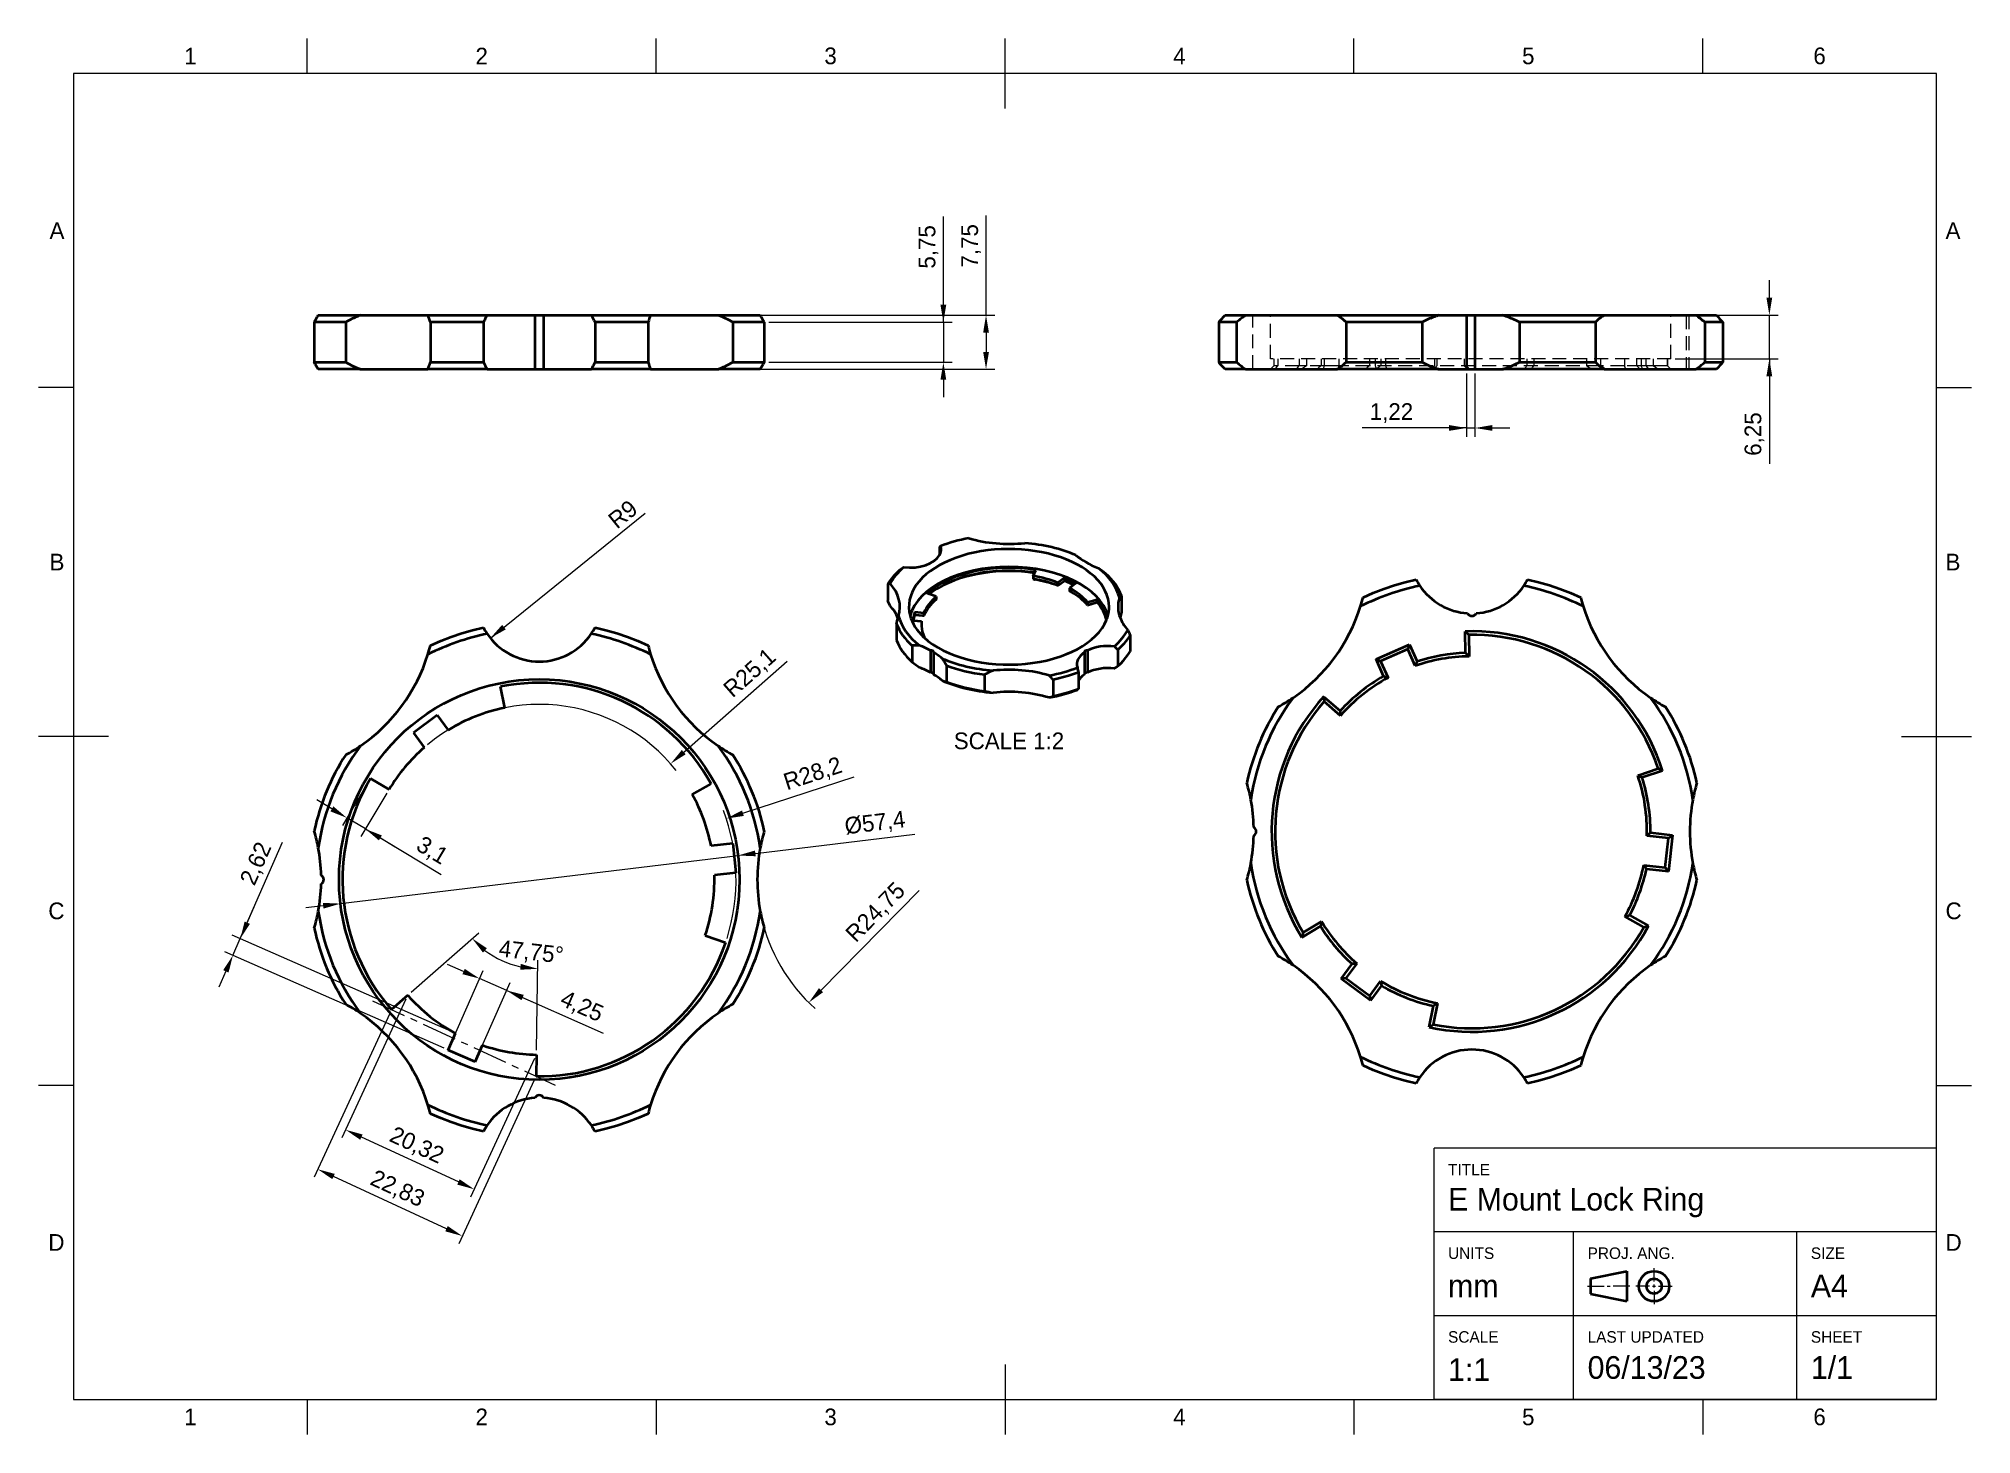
# Model space of a CAD drawing. Header units: millimetres. Extents: x 15 to 292, y 5 to 205.
import ezdxf

# ---------------------------------------------------------------- set-up
doc = ezdxf.new("R2010")
doc.units = ezdxf.units.MM
doc.linetypes.add('CenterLine', pattern=[8, 5, -1, 1, -1])
doc.linetypes.add('DraftedLine', pattern=[3, 2, -1])
for name, color, linetype in [('Annotations', 7, 'Continuous'), ('Border', 7, 'Continuous'), ('Geometries', 7, 'Continuous')]:
    doc.layers.add(name, color=color, linetype=linetype)
doc.styles.add('Shapr0', font='txt', dxfattribs={"height": 2.3925})
doc.styles.add('Shapr1', font='txt', dxfattribs={"height": 2.3925})
doc.styles.add('Shapr2', font='txt', dxfattribs={"height": 2.3925})
doc.styles.add('Shapr3', font='txt', dxfattribs={"height": 2.3925})
doc.styles.add('Shapr4', font='txt', dxfattribs={"height": 2.3925})
doc.styles.add('Shapr5', font='txt', dxfattribs={"height": 4.785})
doc.dimstyles.new('ISO-25', dxfattribs={"dimtxt": 2.5, "dimasz": 2.5, "dimexe": 1.25, "dimexo": 0.625, "dimtad": 1, "dimtxsty": 'Standard', "dimcen": 2.5, "dimadec": 0, "dimazin": 0, "dimtfac": 1, "dimtmove": 0, "dimatfit": 3, "dimfxl": 1, "dimarcsym": 0})

msp = doc.modelspace()

# ---------------------------------------------------------------- texts
at = {"layer": 'Annotations', "linetype": 'Continuous', "lineweight": 40, "insert": (154.071, 105.572), "char_height": 2.3925, "width": 1000, "attachment_point": 2, "style": 'Shapr5'}
msp.add_mtext('SCALE 1:2', dxfattribs=at)
at = {"layer": 'Border', "linetype": 'Continuous', "lineweight": 15, "char_height": 2.393, "width": 2.3925, "style": 'Shapr0'}
for s, insert, attachment_point in [('1', (36.75, 201.304), 8), ('2', (78.5, 201.304), 8), ('3', (128.5, 201.304), 8), ('4', (178.5, 201.304), 8), ('5', (228.5, 201.304), 8), ('6', (270.25, 201.304), 8), ('A', (18.696, 177.5), 6), ('A', (288.304, 177.5), 4), ('B', (18.696, 130), 6), ('B', (288.304, 130), 4), ('C', (18.696, 80), 6), ('C', (288.304, 80), 4), ('D', (18.696, 32.5), 6), ('D', (288.304, 32.5), 4), ('1', (36.75, 8.696), 2), ('2', (78.5, 8.696), 2), ('3', (128.5, 8.696), 2), ('4', (178.5, 8.696), 2), ('5', (228.5, 8.696), 2), ('6', (270.25, 8.696), 2)]:
    msp.add_mtext(s, dxfattribs=dict(at, insert=insert, attachment_point=attachment_point))
at = {"layer": 'Border', "linetype": 'Continuous', "lineweight": 15, "attachment_point": 1, "style": 'Shapr1'}
for s, insert, char_height in [('TITLE', (217, 43.75), 1.65), ('E Mount Lock Ring', (217, 40.32), 3.25), ('UNITS', (217, 31.783), 1.65), ('PROJ. ANG.', (237, 31.783), 1.65), ('SIZE', (269, 31.783), 1.65), ('A4', (269, 27.9), 3.25), ('mm', (217, 27.9), 3.25), ('SCALE', (217, 19.783), 1.65), ('LAST UPDATED', (237, 19.783), 1.65), ('SHEET', (269, 19.783), 1.65), ('1:1', (217, 15.9), 3.25), ('06/13/23', (237, 16.204), 3.25), ('1/1', (269, 16.204), 3.25)]:
    msp.add_mtext(s, dxfattribs=dict(at, insert=insert, char_height=char_height))

# ---------------------------------------------------------------- blocks, each defined once
blk = doc.blocks.new('*D2')
at = {"layer": 'Annotations', "color": 0, "linetype": 'Continuous', "lineweight": 15}
for p, q in [((150.78, 165.38), (150.78, 179.66)), ((87.99, 165.38), (152.03, 165.38)), ((150.78, 162.88), (150.78, 160.12)), ((87.99, 157.62), (152.03, 157.62))]:
    blk.add_line(p, q, dxfattribs=at)
at = {"layer": 'Annotations', "color": 0}
for points in [[(151.2, 162.88), (150.37, 162.88), (150.78, 165.38)], [(150.37, 160.12), (151.2, 160.12), (150.78, 157.62)]]:
    blk.add_solid(points, dxfattribs=at)
at = {"layer": 'Defpoints', "color": 0}
for p in [(87.37, 165.38), (87.37, 157.62), (150.78, 157.62)]:
    blk.add_point(p, dxfattribs=at)
at = {"layer": 'Annotations', "color": 0, "lineweight": 15, "insert": (148.66, 175.31), "char_height": 2.393, "attachment_point": 5, "rotation": 90, "style": 'Shapr2'}
blk.add_mtext('\\A1;7,75', dxfattribs=at)
blk = doc.blocks.new('*D3')
at = {"layer": 'Annotations', "color": 0, "linetype": 'Continuous', "lineweight": 15}
for p, q in [((144.67, 164.38), (144.67, 179.51)), ((144.67, 166.88), (144.67, 169.38)), ((119.63, 164.38), (145.92, 164.38)), ((144.67, 164.38), (144.67, 158.62)), ((119.63, 158.62), (145.92, 158.62)), ((144.67, 156.12), (144.67, 153.62))]:
    blk.add_line(p, q, dxfattribs=at)
at = {"layer": 'Annotations', "color": 0}
for points in [[(144.25, 166.88), (145.08, 166.88), (144.67, 164.38)], [(145.08, 156.12), (144.25, 156.12), (144.67, 158.62)]]:
    blk.add_solid(points, dxfattribs=at)
at = {"layer": 'Defpoints', "color": 0}
for p in [(119, 164.38), (119, 158.62), (144.67, 158.62)]:
    blk.add_point(p, dxfattribs=at)
at = {"layer": 'Annotations', "color": 0, "lineweight": 15, "insert": (142.54, 175.16), "char_height": 2.393, "attachment_point": 5, "rotation": 90, "style": 'Shapr2'}
blk.add_mtext('\\A1;5,75', dxfattribs=at)
blk = doc.blocks.new('*D4')
at = {"layer": 'Annotations', "color": 0, "linetype": 'Continuous', "lineweight": 15}
for p, q in [((219.64, 157), (219.64, 147.96)), ((220.86, 157), (220.86, 147.96)), ((219.64, 149.21), (204.71, 149.21)), ((217.14, 149.21), (214.64, 149.21)), ((219.64, 149.21), (220.86, 149.21)), ((223.36, 149.21), (225.86, 149.21))]:
    blk.add_line(p, q, dxfattribs=at)
at = {"layer": 'Annotations', "color": 0}
for points in [[(217.14, 148.8), (217.14, 149.63), (219.64, 149.21)], [(223.36, 149.63), (223.36, 148.8), (220.86, 149.21)]]:
    blk.add_solid(points, dxfattribs=at)
at = {"layer": 'Defpoints', "color": 0}
for p in [(219.64, 157.62), (220.86, 157.62), (220.86, 149.21)]:
    blk.add_point(p, dxfattribs=at)
at = {"layer": 'Annotations', "color": 0, "lineweight": 15, "insert": (208.89, 151.34), "char_height": 2.393, "attachment_point": 5, "style": 'Shapr3'}
blk.add_mtext('\\A1;1,22', dxfattribs=at)
blk = doc.blocks.new('*D5')
at = {"layer": 'Annotations', "color": 0, "linetype": 'Continuous', "lineweight": 15}
blk.add_line((79.74, 119.1), (101.93, 136.98), dxfattribs=at)
at = {"layer": 'Annotations', "color": 0}
blk.add_solid([(81.43, 121), (81.95, 120.35), (79.74, 119.1)], dxfattribs=at)
at = {"layer": 'Defpoints', "color": 0}
for p in [(86.75, 124.75), (79.74, 119.1)]:
    blk.add_point(p, dxfattribs=at)
at = {"layer": 'Annotations', "color": 0, "lineweight": 15, "insert": (98.73, 136.84), "char_height": 2.393, "attachment_point": 5, "rotation": 38.8564, "style": 'Shapr4'}
blk.add_mtext('\\A1;R9', dxfattribs=at)
blk = doc.blocks.new('*D6')
at = {"layer": 'Annotations', "color": 0, "linetype": 'Continuous', "lineweight": 15}
blk.add_line((107.46, 102.75), (122.28, 115.81), dxfattribs=at)
at = {"layer": 'Annotations', "color": 0, "lineweight": 15}
blk.add_arc((86.75, 84.5), 25.1, 38.5361, 129.6816, dxfattribs=at)
at = {"layer": 'Annotations', "color": 0}
blk.add_solid([(107.18, 103.06), (107.73, 102.44), (105.58, 101.1)], dxfattribs=at)
at = {"layer": 'Defpoints', "color": 0}
for p in [(105.58, 101.1), (86.75, 84.5)]:
    blk.add_point(p, dxfattribs=at)
at = {"layer": 'Annotations', "color": 0, "lineweight": 15, "insert": (117.02, 114), "char_height": 2.393, "attachment_point": 5, "rotation": 41.3898, "style": 'Shapr4'}
blk.add_mtext('\\A1;R25,1', dxfattribs=at)
blk = doc.blocks.new('*D7')
at = {"layer": 'Annotations', "color": 0, "linetype": 'Continuous', "lineweight": 15}
blk.add_line((127.14, 68.65), (141.21, 82.94), dxfattribs=at)
at = {"layer": 'Annotations', "color": 0, "lineweight": 15}
blk.add_arc((142.75, 84.5), 24.75, 192.0629, 228.3246, dxfattribs=at)
at = {"layer": 'Annotations', "color": 0}
blk.add_solid([(126.84, 68.94), (127.43, 68.36), (125.38, 66.87)], dxfattribs=at)
at = {"layer": 'Defpoints', "color": 0}
for p in [(142.75, 84.5), (125.38, 66.87)]:
    blk.add_point(p, dxfattribs=at)
at = {"layer": 'Annotations', "color": 0, "lineweight": 15, "insert": (135.05, 79.71), "char_height": 2.393, "attachment_point": 5, "rotation": 45.4306, "style": 'Shapr4'}
blk.add_mtext('\\A1;R24,75', dxfattribs=at)
blk = doc.blocks.new('*D8')
at = {"layer": 'Annotations', "color": 0, "linetype": 'Continuous', "lineweight": 15}
blk.add_line((115.94, 94.01), (131.87, 99.21), dxfattribs=at)
at = {"layer": 'Annotations', "color": 0, "lineweight": 15}
blk.add_arc((86.75, 84.5), 28.2, 342.5959, 20.59, dxfattribs=at)
at = {"layer": 'Annotations', "color": 0}
blk.add_solid([(115.81, 94.41), (116.07, 93.62), (113.56, 93.24)], dxfattribs=at)
at = {"layer": 'Defpoints', "color": 0}
for p in [(113.56, 93.24), (86.75, 84.5)]:
    blk.add_point(p, dxfattribs=at)
at = {"layer": 'Annotations', "color": 0, "lineweight": 15, "insert": (126, 99.53), "char_height": 2.393, "attachment_point": 5, "rotation": 18.05, "style": 'Shapr4'}
blk.add_mtext('\\A1;R28,2', dxfattribs=at)
blk = doc.blocks.new('*D9')
at = {"layer": 'Annotations', "color": 0, "linetype": 'Continuous', "lineweight": 15}
for p, q in [((117.72, 88.25), (140.58, 91.02)), ((58.26, 81.05), (115.24, 87.95)), ((55.78, 80.75), (53.29, 80.45))]:
    blk.add_line(p, q, dxfattribs=at)
at = {"layer": 'Annotations', "color": 0}
for points in [[(117.67, 88.66), (117.77, 87.84), (115.24, 87.95)], [(55.83, 80.34), (55.73, 81.16), (58.26, 81.05)]]:
    blk.add_solid(points, dxfattribs=at)
at = {"layer": 'Defpoints', "color": 0}
for p in [(115.24, 87.95), (58.26, 81.05)]:
    blk.add_point(p, dxfattribs=at)
at = {"layer": 'Annotations', "color": 0, "lineweight": 15, "insert": (134.88, 92.47), "char_height": 2.3925, "attachment_point": 5, "rotation": 6.9043, "style": 'Shapr4'}
blk.add_mtext('\\A1;%%c57,4', dxfattribs=at)
blk = doc.blocks.new('*D10')
at = {"layer": 'Annotations', "color": 0, "linetype": 'Continuous', "lineweight": 15}
for p, q in [((75.9, 71.32), (73.61, 72.33)), ((73.93, 60.64), (78.69, 71.46)), ((77.82, 58.93), (82.58, 69.75)), ((82.08, 68.6), (78.19, 70.31)), ((82.08, 68.6), (95.93, 62.51)), ((84.36, 67.59), (86.65, 66.59))]:
    blk.add_line(p, q, dxfattribs=at)
at = {"layer": 'Annotations', "color": 0}
for points in [[(75.73, 70.94), (76.07, 71.7), (78.19, 70.31)], [(84.53, 67.98), (84.2, 67.21), (82.08, 68.6)]]:
    blk.add_solid(points, dxfattribs=at)
at = {"layer": 'Defpoints', "color": 0}
for p in [(78.19, 70.31), (73.68, 60.07), (77.57, 58.36)]:
    blk.add_point(p, dxfattribs=at)
at = {"layer": 'Annotations', "color": 0, "lineweight": 15, "insert": (92.81, 66.2), "char_height": 2.393, "attachment_point": 5, "rotation": 336.2518, "style": 'Shapr4'}
blk.add_mtext('\\A1;4,25', dxfattribs=at)
blk = doc.blocks.new('*D11')
at = {"layer": 'Annotations', "color": 0, "linetype": 'Continuous', "lineweight": 15}
for p, q in [((263.05, 167.88), (263.05, 170.38)), ((249.57, 165.38), (264.3, 165.38)), ((263.05, 159.12), (263.05, 165.38)), ((249.57, 159.12), (264.3, 159.12)), ((263.05, 159.12), (263.05, 144.05)), ((263.05, 156.62), (263.05, 154.12))]:
    blk.add_line(p, q, dxfattribs=at)
at = {"layer": 'Annotations', "color": 0}
for points in [[(262.63, 167.88), (263.46, 167.88), (263.05, 165.38)], [(263.46, 156.62), (262.63, 156.62), (263.05, 159.12)]]:
    blk.add_solid(points, dxfattribs=at)
at = {"layer": 'Defpoints', "color": 0}
for p in [(248.95, 165.38), (263.05, 165.38), (248.95, 159.12)]:
    blk.add_point(p, dxfattribs=at)
at = {"layer": 'Annotations', "color": 0, "lineweight": 15, "insert": (260.92, 148.34), "char_height": 2.393, "attachment_point": 5, "rotation": 90, "style": 'Shapr3'}
blk.add_mtext('\\A1;6,25', dxfattribs=at)
blk = doc.blocks.new('*D12')
at = {"layer": 'Annotations', "color": 0, "linetype": 'Continuous', "lineweight": 15}
for p, q in [((62.24, 98.46), (58.53, 92.27)), ((57.03, 94.63), (54.89, 95.91)), ((64.9, 96.86), (61.19, 90.68)), ((61.83, 91.75), (59.17, 93.34)), ((61.83, 91.75), (72.7, 85.24)), ((63.98, 90.47), (66.12, 89.18))]:
    blk.add_line(p, q, dxfattribs=at)
at = {"layer": 'Annotations', "color": 0}
for points in [[(56.82, 94.27), (57.24, 94.99), (59.17, 93.34)], [(64.19, 90.82), (63.76, 90.11), (61.83, 91.75)]]:
    blk.add_solid(points, dxfattribs=at)
at = {"layer": 'Defpoints', "color": 0}
for p in [(62.56, 98.99), (65.22, 97.4), (59.17, 93.34)]:
    blk.add_point(p, dxfattribs=at)
at = {"layer": 'Annotations', "color": 0, "lineweight": 15, "insert": (71.33, 88.54), "char_height": 2.393, "attachment_point": 5, "rotation": 329.076, "style": 'Shapr4'}
blk.add_mtext('\\A1;3,1', dxfattribs=at)
blk = doc.blocks.new('*D13')
at = {"layer": 'Annotations', "color": 0, "linetype": 'Continuous', "lineweight": 15}
for p, q in [((43.9, 76.03), (49.97, 89.85)), ((44.9, 78.32), (45.91, 80.61)), ((74.16, 62.72), (42.75, 76.53)), ((42.84, 73.64), (43.9, 76.03)), ((73.11, 60.32), (41.7, 74.14)), ((41.84, 71.35), (40.83, 69.06))]:
    blk.add_line(p, q, dxfattribs=at)
at = {"layer": 'Annotations', "color": 0}
for points in [[(44.52, 78.49), (45.28, 78.15), (43.9, 76.03)], [(42.22, 71.18), (41.45, 71.52), (42.84, 73.64)]]:
    blk.add_solid(points, dxfattribs=at)
at = {"layer": 'Defpoints', "color": 0}
for p in [(43.9, 76.03), (74.73, 62.46), (73.68, 60.07)]:
    blk.add_point(p, dxfattribs=at)
at = {"layer": 'Annotations', "color": 0, "lineweight": 15, "insert": (46.28, 86.73), "char_height": 2.393, "attachment_point": 5, "rotation": 66.2518, "style": 'Shapr4'}
blk.add_mtext('\\A1;2,62', dxfattribs=at)
blk = doc.blocks.new('*D14')
at = {"layer": 'Annotations', "color": 0, "linetype": 'Continuous', "lineweight": 15}
for p, q in [((68.37, 68.34), (78.08, 76.88)), ((86.36, 60.03), (86.56, 72.96))]:
    blk.add_line(p, q, dxfattribs=at)
blk.add_arc((86.75, 84.5), 12.79, 232.5395, 257.8625, dxfattribs=at)
at = {"layer": 'Annotations', "color": 0}
for points in [[(79.25, 74.65), (78.68, 74.04), (77.14, 76.05)], [(84.01, 71.58), (84.11, 72.41), (86.54, 71.71)]]:
    blk.add_solid(points, dxfattribs=at)
at = {"layer": 'Defpoints', "color": 0}
for p in [(79.83, 73.74), (67.9, 67.93), (65.57, 65.88), (86.35, 59.4), (86.3, 56.3)]:
    blk.add_point(p, dxfattribs=at)
at = {"layer": 'Annotations', "color": 0, "lineweight": 15, "insert": (85.58, 73.95), "char_height": 2.3925, "attachment_point": 5, "rotation": 353.6699, "style": 'Shapr4'}
blk.add_mtext('\\A1;47,75%%d', dxfattribs=at)
blk = doc.blocks.new('*D15')
at = {"layer": 'Annotations', "color": 0, "linetype": 'Continuous', "lineweight": 15}
for p, q in [((65.31, 65.31), (54.47, 41.86)), ((86.03, 55.74), (75.2, 32.28)), ((73.45, 34.47), (57.27, 41.95))]:
    blk.add_line(p, q, dxfattribs=at)
at = {"layer": 'Annotations', "color": 0}
for points in [[(57.44, 42.32), (57.09, 41.57), (55, 42.99)], [(73.28, 34.09), (73.63, 34.85), (75.72, 33.42)]]:
    blk.add_solid(points, dxfattribs=at)
at = {"layer": 'Defpoints', "color": 0}
for p in [(65.57, 65.88), (86.3, 56.3), (55, 42.99)]:
    blk.add_point(p, dxfattribs=at)
at = {"layer": 'Annotations', "color": 0, "lineweight": 15, "insert": (66.38, 40.08), "char_height": 2.393, "attachment_point": 5, "rotation": 335.201, "style": 'Shapr4'}
blk.add_mtext('\\A1;22,83', dxfattribs=at)
blk = doc.blocks.new('*D16')
at = {"layer": 'Annotations', "color": 0, "linetype": 'Continuous', "lineweight": 15}
for p, q in [((67.64, 67.36), (58.47, 47.51)), ((86.08, 58.84), (76.91, 38.98)), ((75.17, 41.17), (61.26, 47.59))]:
    blk.add_line(p, q, dxfattribs=at)
at = {"layer": 'Annotations', "color": 0}
for points in [[(61.43, 47.97), (61.09, 47.21), (58.99, 48.64)], [(74.99, 40.79), (75.34, 41.55), (77.43, 40.12)]]:
    blk.add_solid(points, dxfattribs=at)
at = {"layer": 'Defpoints', "color": 0}
for p in [(67.9, 67.93), (86.35, 59.4), (58.99, 48.64)]:
    blk.add_point(p, dxfattribs=at)
at = {"layer": 'Annotations', "color": 0, "lineweight": 15, "insert": (69.14, 46.29), "char_height": 2.393, "attachment_point": 5, "rotation": 335.201, "style": 'Shapr4'}
blk.add_mtext('\\A1;20,32', dxfattribs=at)
blk = doc.blocks.new('*U17')
at = {"layer": 'Border', "linetype": 'Continuous', "lineweight": 15}
for p, q in [((287, 46), (215, 46)), ((215, 10), (215, 46)), ((287, 10), (287, 46)), ((287, 34), (215, 34)), ((235, 10), (235, 34)), ((267, 10), (267, 34)), ((246.53, 26.88), (246.53, 28.83)), ((237, 26.23), (239.38, 26.23)), ((239.82, 26.23), (240.25, 26.23)), ((243.07, 26.23), (240.68, 26.23)), ((245.88, 26.23), (243.93, 26.23)), ((246.32, 26.23), (246.75, 26.23)), ((246.53, 26.02), (246.53, 26.45)), ((246.53, 25.58), (246.53, 23.63)), ((247.18, 26.23), (249.13, 26.23)), ((287, 22), (215, 22)), ((287, 10), (215, 10))]:
    blk.add_line(p, q, dxfattribs=at)
at = {"layer": 'Border', "linetype": 'Continuous', "lineweight": 40}
for p, q in [((237.43, 27.32), (242.63, 28.4)), ((242.63, 28.4), (242.63, 24.07)), ((237.43, 27.32), (237.43, 25.15)), ((237.43, 25.15), (242.63, 24.07))]:
    blk.add_line(p, q, dxfattribs=at)
for radius in [2.17, 1.08]:
    blk.add_circle((246.53, 26.23), radius, dxfattribs=at)

# ---------------------------------------------------------------- dimensions: what is measured, and where the dimension line sits
at = {"layer": 'Annotations', "linetype": 'Continuous', "lineweight": 15}
for base, p1, p2, angle, override, picture, middle, dimtype in [((150.785, 157.625), (87.368, 165.375), (87.368, 157.625), 90, {"dimscale": 1, "dimgap": 0.7, "dimdec": 2, "dimlfac": 1, "dimrnd": 0.01, "dimzin": 8, "dimdsep": 44, "dimtxsty": 'Shapr2', "dimse1": 0, "dimse2": 0, "dimadec": 2, "dimtol": 0, "dimlim": 0, "dimtp": 0, "dimtm": 0, "dimtfac": 0.6, "dimtdec": 8, "dimfrac": 2, "dimtolj": 1, "dimlwd": 15, "dimlwe": 15}, '*D2', (150.785, 175.313), 160), ((144.668, 158.625), (119.004, 164.375), (119.004, 158.625), 90, {"dimscale": 1, "dimgap": 0.7, "dimdec": 2, "dimlfac": 1, "dimrnd": 0.01, "dimzin": 8, "dimdsep": 44, "dimtxsty": 'Shapr2', "dimse1": 0, "dimse2": 0, "dimadec": 2, "dimtol": 0, "dimlim": 0, "dimtp": 0, "dimtm": 0, "dimtfac": 0.6, "dimtdec": 8, "dimfrac": 2, "dimtolj": 1, "dimlwd": 15, "dimlwe": 15}, '*D3', (144.668, 175.16), 160), ((263.045, 165.375), (248.95, 159.125), (248.95, 165.375), 90, {"dimscale": 1, "dimgap": 0.7, "dimdec": 2, "dimlfac": 1, "dimrnd": 0.01, "dimzin": 8, "dimdsep": 44, "dimtxsty": 'Shapr3', "dimse1": 0, "dimse2": 0, "dimadec": 2, "dimtol": 0, "dimlim": 0, "dimtp": 0, "dimtm": 0, "dimtfac": 0.6, "dimtdec": 8, "dimfrac": 2, "dimtolj": 1, "dimlwd": 15, "dimlwe": 15}, '*D11', (263.045, 148.34), 160), ((59.175, 93.343), (65.218, 97.399), (62.559, 98.992), 149.076, {"dimscale": 1, "dimgap": 0.7, "dimdec": 2, "dimlfac": 1, "dimrnd": 0.01, "dimzin": 8, "dimdsep": 44, "dimtxsty": 'Shapr4', "dimadec": 2, "dimtol": 0, "dimlim": 0, "dimtp": 0, "dimtm": 0, "dimtfac": 0.6, "dimtdec": 8, "dimfrac": 2, "dimtolj": 1, "dimlwd": 15, "dimlwe": 15}, '*D12', (70.24, 86.714), 161), ((43.895, 76.031), (73.68, 60.07), (74.733, 62.464), 66.25177, {"dimscale": 1, "dimgap": 0.7, "dimdec": 2, "dimlfac": 1, "dimrnd": 0.01, "dimzin": 8, "dimdsep": 44, "dimtxsty": 'Shapr4', "dimadec": 2, "dimtol": 0, "dimlim": 0, "dimtp": 0, "dimtm": 0, "dimtfac": 0.6, "dimtdec": 8, "dimfrac": 2, "dimtolj": 1, "dimlwd": 15, "dimlwe": 15}, '*D13', (48.224, 85.871), 161), ((78.186, 70.313), (77.57, 58.358), (73.68, 60.07), 156.25177, {"dimscale": 1, "dimgap": 0.7, "dimdec": 2, "dimlfac": 1, "dimrnd": 0.01, "dimzin": 8, "dimdsep": 44, "dimtxsty": 'Shapr4', "dimadec": 2, "dimtol": 0, "dimlim": 0, "dimtp": 0, "dimtm": 0, "dimtfac": 0.6, "dimtdec": 8, "dimfrac": 2, "dimtolj": 1, "dimlwd": 15, "dimlwe": 15}, '*D10', (91.952, 64.257), 161), ((58.991, 48.641), (86.345, 59.403), (67.901, 67.925), 155.201, {"dimscale": 1, "dimgap": 0.7, "dimdec": 2, "dimlfac": 1, "dimrnd": 0.01, "dimzin": 8, "dimdsep": 44, "dimtxsty": 'Shapr4', "dimadec": 2, "dimtol": 0, "dimlim": 0, "dimtp": 0, "dimtm": 0, "dimtfac": 0.6, "dimtdec": 8, "dimfrac": 2, "dimtolj": 1, "dimlwd": 15, "dimlwe": 15}, '*D16', (68.25, 44.363), 161), ((54.999, 42.994), (86.295, 56.304), (65.573, 65.878), 155.201, {"dimscale": 1, "dimgap": 0.7, "dimdec": 2, "dimlfac": 1, "dimrnd": 0.01, "dimzin": 8, "dimdsep": 44, "dimtxsty": 'Shapr4', "dimadec": 2, "dimtol": 0, "dimlim": 0, "dimtp": 0, "dimtm": 0, "dimtfac": 0.6, "dimtdec": 8, "dimfrac": 2, "dimtolj": 1, "dimlwd": 15, "dimlwe": 15}, '*D15', (65.485, 38.149), 161)]:
    dim = msp.add_linear_dim(base=base, p1=p1, p2=p2, angle=angle, dimstyle='ISO-25', override=override, dxfattribs=at)
    dim.commit()
    dim.dimension.update_dxf_attribs({"geometry": picture, "text_midpoint": middle, "dimtype": dimtype})
dim = msp.add_linear_dim(base=(220.861, 149.213), p1=(219.64, 157.625), p2=(220.861, 157.625), dimstyle='ISO-25', override={"dimscale": 1, "dimgap": 0.7, "dimdec": 2, "dimlfac": 1, "dimrnd": 0.01, "dimzin": 8, "dimdsep": 44, "dimtxsty": 'Shapr3', "dimse1": 0, "dimse2": 0, "dimadec": 2, "dimtol": 0, "dimlim": 0, "dimtp": 0, "dimtm": 0, "dimtfac": 0.6, "dimtdec": 8, "dimfrac": 2, "dimtolj": 1, "dimlwd": 15, "dimlwe": 15}, dxfattribs=at)
dim.commit()
dim.dimension.update_dxf_attribs({"geometry": '*D4', "text_midpoint": (208.889, 149.213), "dimtype": 160})
for center, mpoint, picture, middle in [((86.749, 124.75), (79.741, 119.104), '*D5', (99.923, 135.363)), ((86.75, 84.5), (105.581, 101.096), '*D6', (118.42, 112.411)), ((86.75, 84.5), (113.562, 93.238), '*D8', (126.659, 97.506)), ((142.75, 84.501), (125.381, 66.869), '*D7', (136.565, 78.222))]:
    dim = msp.add_radius_dim(center=center, mpoint=mpoint, dimstyle='ISO-25', override={"dimscale": 1, "dimgap": 0.7, "dimdec": 2, "dimlfac": 1, "dimrnd": 0.01, "dimzin": 8, "dimdsep": 44, "dimtxsty": 'Shapr4', "dimcen": 0, "dimadec": 2, "dimtol": 0, "dimlim": 0, "dimtp": 0, "dimtm": 0, "dimtfac": 0.6, "dimtdec": 8, "dimtofl": 0, "dimfrac": 2, "dimtolj": 1, "dimlwd": 15, "dimlwe": 15}, dxfattribs=at)
    dim.commit()
    dim.dimension.update_dxf_attribs({"geometry": picture, "text_midpoint": middle, "dimtype": 164})
dim = msp.add_diameter_dim_2p(p1=(58.258, 81.05), p2=(115.242, 87.95), dimstyle='ISO-25', override={"dimscale": 1, "dimgap": 0.7, "dimdec": 2, "dimlfac": 1, "dimrnd": 0.01, "dimzin": 8, "dimdsep": 44, "dimtxsty": 'Shapr4', "dimcen": 2.5, "dimadec": 2, "dimtol": 0, "dimlim": 0, "dimtp": 0, "dimtm": 0, "dimtfac": 0.6, "dimtdec": 8, "dimtofl": 1, "dimfrac": 2, "dimtolj": 1, "dimlwd": 15, "dimlwe": 15}, dxfattribs=at)
dim.commit()
dim.dimension.update_dxf_attribs({"geometry": '*D9', "text_midpoint": (135.135, 90.359), "dimtype": 163})
dim = msp.add_angular_dim_2l(base=(79.827, 73.74), line1=((67.901, 67.925), (65.573, 65.878)), line2=((86.345, 59.403), (86.295, 56.304)), dimstyle='ISO-25', override={"dimscale": 1, "dimgap": 0.7, "dimlfac": 1, "dimrnd": 0.01, "dimdsep": 44, "dimtxsty": 'Shapr4', "dimaunit": 0, "dimadec": 2, "dimazin": 2, "dimtol": 0, "dimlim": 0, "dimtp": 0, "dimtm": 0, "dimtfac": 0.6, "dimtdec": 8, "dimfrac": 2, "dimtolj": 1, "dimlwd": 15, "dimlwe": 15}, dxfattribs=at)
dim.commit()
dim.dimension.update_dxf_attribs({"geometry": '*D14', "text_midpoint": (85.339, 71.784), "dimtype": 162})

# ---------------------------------------------------------------- linework, layer by layer
at = {"layer": 'Annotations', "linetype": 'CenterLine', "lineweight": 15}
msp.add_line((62.849, 67.137), (89.019, 55.045), dxfattribs=at)
at = {"layer": 'Border', "linetype": 'Continuous', "lineweight": 15}
for p, q in [((53.5, 200), (53.5, 205)), ((103.5, 200), (103.5, 205)), ((153.5, 195), (153.5, 205)), ((203.5, 200), (203.5, 205)), ((253.5, 200), (253.5, 205)), ((287, 200), (20, 200)), ((20, 200), (20, 10)), ((287, 10), (287, 200)), ((20, 155), (15, 155)), ((287, 155), (292, 155)), ((25, 105), (15, 105)), ((282, 105), (292, 105)), ((20, 55), (15, 55)), ((287, 55), (292, 55)), ((153.5, 15), (153.5, 5)), ((20, 10), (287, 10)), ((53.5, 10), (53.5, 5)), ((103.5, 10), (103.5, 5)), ((203.5, 10), (203.5, 5)), ((253.5, 10), (253.5, 5))]:
    msp.add_line(p, q, dxfattribs=at)
at = {"layer": 'Geometries', "linetype": 'Continuous', "lineweight": 40}
for p, q in [((59.009, 164.375), (54.496, 164.375)), ((54.496, 164.375), (54.496, 158.625)), ((54.496, 164.375), (54.496, 158.625)), ((55.076, 165.375), (55.077, 165.375)), ((55.077, 165.375), (61.13, 165.375)), ((59.009, 164.375), (59.009, 158.625)), ((61.13, 165.375), (70.793, 165.375)), ((70.793, 165.375), (79.289, 165.375)), ((78.752, 164.375), (71.153, 164.375)), ((71.153, 164.375), (71.153, 158.625)), ((78.752, 164.375), (78.752, 158.625)), ((79.289, 165.375), (86.132, 165.375)), ((86.132, 165.375), (87.368, 165.375)), ((86.132, 165.375), (86.132, 157.625)), ((87.368, 165.375), (87.368, 157.625)), ((87.368, 165.375), (94.212, 165.375)), ((94.212, 165.375), (102.708, 165.375)), ((102.348, 164.375), (94.75, 164.375)), ((94.75, 164.375), (94.75, 158.625)), ((102.348, 164.375), (102.348, 158.625)), ((102.708, 165.375), (112.371, 165.375)), ((112.371, 165.375), (118.424, 165.375)), ((114.491, 164.375), (114.491, 158.625)), ((119.004, 164.375), (114.491, 164.375)), ((119.004, 164.375), (119.004, 158.625)), ((186.699, 164.375), (184.125, 164.375)), ((184.125, 164.375), (184.125, 158.625)), ((185.032, 165.375), (185.032, 165.375)), ((185.032, 165.375), (187.98, 165.375)), ((186.699, 164.375), (186.699, 158.625)), ((187.98, 165.375), (201.078, 165.375)), ((201.078, 165.375), (215.691, 165.375)), ((202.377, 164.375), (202.377, 158.625)), ((213.273, 164.375), (202.377, 164.375)), ((213.273, 164.375), (213.273, 158.625)), ((215.691, 165.375), (219.64, 165.375)), ((219.64, 165.375), (219.64, 157.625)), ((219.64, 165.375), (220.861, 165.375)), ((220.861, 165.375), (220.861, 157.625)), ((220.861, 165.375), (224.81, 165.375)), ((224.81, 165.375), (239.423, 165.375)), ((238.124, 164.375), (227.228, 164.375)), ((227.228, 164.375), (227.228, 158.625)), ((238.124, 164.375), (238.124, 158.625)), ((239.423, 165.375), (252.52, 165.375)), ((252.52, 165.375), (255.468, 165.375)), ((253.802, 164.375), (253.802, 158.625)), ((256.375, 164.375), (253.802, 164.375)), ((256.375, 164.375), (256.375, 158.625)), ((54.496, 158.625), (59.009, 158.625)), ((71.153, 158.625), (78.752, 158.625)), ((94.75, 158.625), (102.348, 158.625)), ((114.491, 158.625), (119.004, 158.625)), ((184.125, 158.625), (186.699, 158.625)), ((202.377, 158.625), (213.273, 158.625)), ((227.228, 158.625), (238.124, 158.625)), ((253.802, 158.625), (256.375, 158.625)), ((55.076, 157.625), (55.077, 157.625)), ((61.13, 157.625), (55.077, 157.625)), ((61.13, 157.625), (70.793, 157.625)), ((79.289, 157.625), (70.793, 157.625)), ((79.289, 157.625), (86.132, 157.625)), ((86.132, 157.625), (87.368, 157.625)), ((87.368, 157.625), (94.212, 157.625)), ((102.708, 157.625), (94.212, 157.625)), ((102.708, 157.625), (112.371, 157.625)), ((118.424, 157.625), (112.371, 157.625)), ((185.032, 157.625), (185.032, 157.625)), ((187.98, 157.625), (185.032, 157.625)), ((187.98, 157.625), (201.078, 157.625)), ((215.691, 157.625), (201.078, 157.625)), ((215.691, 157.625), (219.64, 157.625)), ((219.64, 157.625), (220.861, 157.625)), ((220.861, 157.625), (224.81, 157.625)), ((239.423, 157.625), (224.81, 157.625)), ((239.423, 157.625), (252.52, 157.625)), ((255.468, 157.625), (252.52, 157.625)), ((144.127, 132.179), (144.127, 131.006)), ((157.514, 127.997), (157.727, 128.428)), ((157.514, 127.997), (157.514, 127.589)), ((157.727, 128.428), (157.753, 128.479)), ((157.753, 128.479), (157.94, 128.858)), ((162.044, 127.745), (161.069, 127.044)), ((162.044, 127.745), (163.701, 126.977)), ((162.044, 127.745), (162.044, 127.337)), ((136.694, 126.837), (136.694, 124.49)), ((142.673, 125.414), (142.337, 125.543)), ((143.627, 125.047), (142.673, 125.414)), ((143.627, 125.047), (143.627, 124.639)), ((161.069, 126.636), (162.028, 127.325)), ((161.069, 127.044), (161.069, 126.636)), ((162.028, 127.325), (162.044, 127.337)), ((163.34, 126.717), (162.028, 127.325)), ((162.044, 127.337), (163.356, 126.729)), ((163.34, 126.717), (162.726, 126.276)), ((162.726, 126.276), (162.726, 125.868)), ((163.356, 126.729), (163.34, 126.717)), ((163.701, 126.977), (163.356, 126.729)), ((170.198, 125.187), (170.198, 122.84)), ((140.581, 122.848), (140.258, 121.636)), ((140.364, 121.626), (140.566, 122.383)), ((140.566, 122.383), (140.581, 122.44)), ((141.686, 122.284), (140.566, 122.383)), ((140.581, 122.848), (141.873, 122.734)), ((140.581, 122.848), (140.581, 122.44)), ((140.581, 122.44), (141.873, 122.325)), ((141.873, 122.734), (141.873, 122.325)), ((165.319, 124.243), (166.709, 124.639)), ((165.319, 124.243), (165.319, 123.834)), ((165.319, 123.834), (166.709, 124.231)), ((166.738, 124.197), (165.43, 123.823)), ((166.709, 124.639), (166.709, 124.231)), ((137.944, 121.158), (137.944, 118.811)), ((140.258, 121.636), (140.364, 121.626)), ((140.364, 121.626), (141.55, 121.521)), ((141.55, 121.521), (141.55, 121.113)), ((141.898, 119.267), (141.83, 119.257)), ((141.898, 119.267), (141.898, 119.194)), ((171.448, 119.508), (171.448, 117.161)), ((219.498, 116.967), (219.448, 120.067)), ((219.956, 119.58), (220.006, 116.48)), ((140.201, 118.013), (140.201, 115.665)), ((142.804, 117.325), (142.804, 114.161)), ((143.236, 117.076), (143.236, 114.021)), ((164.909, 117.072), (164.909, 114.026)), ((165.346, 117.324), (165.346, 114.16)), ((169.671, 117.432), (169.671, 115.084)), ((206.682, 116.07), (211.487, 118.184)), ((211.231, 117.525), (207.341, 115.814)), ((211.487, 118.184), (211.231, 117.525)), ((212.284, 115.131), (211.231, 117.525)), ((211.487, 118.184), (212.558, 115.749)), ((143.236, 114.021), (143.236, 113.912)), ((145.135, 115.164), (145.135, 112.817)), ((150.583, 113.862), (150.583, 111.514)), ((159.868, 113.708), (159.839, 113.736)), ((164.015, 114.166), (164.015, 112.992)), ((164.909, 114.026), (164.909, 113.908)), ((207.753, 113.635), (206.682, 116.07)), ((206.682, 116.07), (207.341, 115.814)), ((207.341, 115.814), (208.394, 113.42)), ((81.821, 109.111), (81.212, 112.151)), ((160.419, 113.14), (160.419, 110.793)), ((164.015, 112.992), (164.015, 111.818)), ((72.128, 108.034), (68.701, 105.521)), ((72.128, 108.034), (73.674, 105.925)), ((199.192, 110.708), (201.52, 108.661)), ((201.562, 107.958), (199.234, 110.005)), ((68.701, 105.521), (70.247, 103.412)), ((244.189, 99.42), (247.126, 100.413)), ((247.756, 100.098), (244.819, 99.105)), ((65.218, 97.399), (62.559, 98.992)), ((108.687, 96.698), (111.396, 98.204)), ((114.476, 89.675), (111.38, 89.336)), ((114.476, 89.675), (114.939, 85.45)), ((248.6, 90.433), (245.503, 90.772)), ((246.01, 91.22), (249.151, 90.876)), ((248.137, 86.208), (248.6, 90.433)), ((249.151, 90.876), (248.58, 85.657)), ((248.6, 90.433), (249.151, 90.876)), ((245.041, 86.548), (248.137, 86.208)), ((248.58, 85.657), (245.439, 86.001)), ((248.137, 86.208), (248.58, 85.657)), ((114.939, 85.45), (111.843, 85.111)), ((198.711, 77.801), (196.051, 76.208)), ((196.219, 76.892), (198.879, 78.485)), ((245.057, 77.679), (242.348, 79.186)), ((243.023, 79.382), (245.733, 77.875)), ((110.529, 76.463), (113.465, 75.471)), ((201.663, 70.255), (203.236, 72.4)), ((203.908, 72.471), (202.362, 70.363)), ((202.362, 70.363), (201.663, 70.255)), ((205.896, 67.151), (201.663, 70.255)), ((202.362, 70.363), (205.789, 67.849)), ((205.789, 67.849), (207.335, 69.958)), ((207.469, 69.296), (205.896, 67.151)), ((67.901, 67.925), (65.573, 65.878)), ((205.789, 67.849), (205.896, 67.151)), ((215.481, 66.772), (214.873, 63.733)), ((214.285, 63.345), (214.894, 66.385)), ((73.68, 60.07), (74.733, 62.464)), ((77.57, 58.358), (73.68, 60.07)), ((77.57, 58.358), (78.623, 60.752)), ((86.345, 59.403), (86.295, 56.304))]:
    msp.add_line(p, q, dxfattribs=at)
at = {"layer": 'Geometries', "linetype": 'DraftedLine', "lineweight": 15}
for p, q in [((189, 157.625), (189, 165.375)), ((191.55, 159.125), (191.55, 165.375)), ((202.376, 164.375), (202.376, 158.625)), ((202.376, 164.375), (202.377, 164.375)), ((213.272, 164.375), (213.272, 158.625)), ((227.227, 164.375), (227.228, 164.375)), ((227.227, 164.375), (227.227, 158.625)), ((238.123, 164.375), (238.123, 158.625)), ((248.95, 159.125), (248.95, 165.375)), ((251.15, 165.375), (251.15, 157.625)), ((251.521, 165.375), (251.521, 157.625)), ((248.95, 159.125), (191.55, 159.125)), ((192.05, 158.125), (191.55, 157.625)), ((192.05, 159.125), (192.05, 158.125)), ((192.599, 158.125), (192.05, 158.125)), ((192.599, 159.125), (192.599, 158.125)), ((195.639, 158.125), (192.599, 158.125)), ((195.639, 159.125), (195.639, 158.125)), ((196.716, 158.125), (195.639, 158.125)), ((196.716, 158.125), (196.017, 157.625)), ((196.716, 159.125), (196.716, 158.125)), ((199.229, 158.125), (196.716, 158.125)), ((198.825, 159.125), (198.825, 158.125)), ((199.229, 158.125), (199.122, 157.625)), ((199.229, 159.125), (199.229, 158.125)), ((201.338, 158.125), (199.229, 158.125)), ((201.338, 159.125), (201.338, 158.125)), ((205.758, 158.125), (201.338, 158.125)), ((202.377, 158.625), (202.376, 158.625)), ((205.758, 159.125), (205.758, 158.125)), ((238.872, 158.125), (205.758, 158.125)), ((206.546, 159.125), (206.546, 158.125)), ((207.351, 159.125), (207.351, 158.125)), ((208.052, 159.125), (208.052, 158.125)), ((215.075, 158.125), (214.523, 157.625)), ((215.075, 159.125), (215.075, 158.125)), ((215.414, 159.125), (215.414, 158.125)), ((219.3, 159.125), (219.3, 158.125)), ((219.3, 158.125), (219.742, 157.625)), ((219.639, 159.125), (219.639, 158.125)), ((227.228, 158.625), (227.227, 158.625)), ((228.287, 159.125), (228.287, 158.125)), ((229.279, 159.125), (229.279, 158.125)), ((236.825, 159.125), (236.825, 158.125)), ((238.872, 159.125), (238.872, 158.125)), ((242.286, 158.125), (238.872, 158.125)), ((242.286, 159.125), (242.286, 158.125)), ((244.68, 158.125), (242.286, 158.125)), ((243.998, 159.125), (243.998, 158.125)), ((244.68, 159.125), (244.68, 158.125)), ((244.936, 157.625), (244.68, 158.125)), ((246.392, 158.125), (244.68, 158.125)), ((245.347, 159.125), (245.347, 158.125)), ((246.392, 159.125), (246.392, 158.125)), ((247.051, 157.625), (246.392, 158.125)), ((248.446, 158.125), (246.392, 158.125)), ((248.446, 159.125), (248.446, 158.125)), ((248.45, 158.125), (248.446, 158.125)), ((248.45, 158.125), (248.45, 159.125)), ((248.95, 157.625), (248.45, 158.125)), ((206.725, 157.667), (206.668, 157.625)), ((206.725, 157.667), (206.742, 157.625))]:
    msp.add_line(p, q, dxfattribs=at)
at = {"layer": 'Geometries', "linetype": 'Continuous', "lineweight": 40, "flags": 128}
for points in [[(61.13, 165.375), (61.055, 165.345), (60.98, 165.315), (60.905, 165.285), (60.83, 165.254), (60.754, 165.223), (60.679, 165.191), (60.604, 165.158), (60.516, 165.12), (60.428, 165.081), (60.34, 165.041), (60.252, 165.001), (60.164, 164.96), (60.076, 164.919), (59.988, 164.877), (59.9, 164.835), (59.812, 164.792), (59.724, 164.748), (59.636, 164.704), (59.548, 164.659), (59.458, 164.613), (59.368, 164.566), (59.279, 164.519), (59.189, 164.472), (59.099, 164.424), (59.009, 164.375)], [(114.491, 164.375), (114.403, 164.423), (114.315, 164.47), (114.227, 164.517), (114.138, 164.563), (114.05, 164.609), (113.962, 164.654), (113.874, 164.699), (113.786, 164.743), (113.697, 164.787), (113.609, 164.83), (113.521, 164.873), (113.433, 164.915), (113.345, 164.956), (113.257, 164.997), (113.169, 165.037), (113.081, 165.077), (112.993, 165.116), (112.905, 165.155), (112.829, 165.187), (112.752, 165.22), (112.676, 165.252), (112.599, 165.283), (112.523, 165.314), (112.447, 165.345), (112.371, 165.375)], [(202.377, 164.375), (202.329, 164.423), (202.28, 164.47), (202.231, 164.517), (202.181, 164.563), (202.131, 164.609), (202.08, 164.654), (202.029, 164.699), (201.977, 164.743), (201.925, 164.787), (201.872, 164.83), (201.819, 164.873), (201.765, 164.915), (201.711, 164.956), (201.657, 164.997), (201.602, 165.037), (201.546, 165.077), (201.49, 165.116), (201.433, 165.155), (201.384, 165.187), (201.334, 165.22), (201.283, 165.252), (201.232, 165.283), (201.181, 165.314), (201.13, 165.345), (201.078, 165.375)], [(215.691, 165.375), (215.602, 165.345), (215.513, 165.315), (215.424, 165.285), (215.336, 165.254), (215.248, 165.223), (215.16, 165.191), (215.072, 165.158), (214.97, 165.12), (214.868, 165.081), (214.766, 165.041), (214.665, 165.001), (214.564, 164.96), (214.464, 164.919), (214.364, 164.877), (214.264, 164.835), (214.164, 164.792), (214.065, 164.748), (213.966, 164.704), (213.868, 164.659), (213.768, 164.613), (213.668, 164.566), (213.569, 164.519), (213.47, 164.472), (213.371, 164.424), (213.273, 164.375)], [(227.228, 164.375), (227.131, 164.423), (227.035, 164.47), (226.937, 164.517), (226.84, 164.563), (226.742, 164.609), (226.644, 164.654), (226.545, 164.699), (226.446, 164.743), (226.347, 164.787), (226.247, 164.83), (226.147, 164.873), (226.047, 164.915), (225.947, 164.956), (225.846, 164.997), (225.745, 165.037), (225.643, 165.077), (225.541, 165.116), (225.439, 165.155), (225.35, 165.187), (225.26, 165.22), (225.171, 165.252), (225.081, 165.283), (224.991, 165.314), (224.9, 165.345), (224.81, 165.375)], [(239.423, 165.375), (239.372, 165.345), (239.321, 165.315), (239.271, 165.285), (239.221, 165.254), (239.171, 165.223), (239.122, 165.191), (239.073, 165.158), (239.016, 165.12), (238.96, 165.081), (238.905, 165.041), (238.85, 165.001), (238.795, 164.96), (238.741, 164.919), (238.687, 164.877), (238.634, 164.835), (238.581, 164.792), (238.529, 164.748), (238.477, 164.704), (238.426, 164.659), (238.374, 164.613), (238.323, 164.566), (238.273, 164.519), (238.222, 164.472), (238.173, 164.424), (238.124, 164.375)], [(59.009, 158.625), (59.098, 158.577), (59.186, 158.53), (59.274, 158.483), (59.362, 158.437), (59.45, 158.391), (59.539, 158.346), (59.627, 158.301), (59.715, 158.257), (59.803, 158.213), (59.891, 158.17), (59.979, 158.127), (60.068, 158.085), (60.156, 158.044), (60.244, 158.003), (60.332, 157.963), (60.42, 157.923), (60.508, 157.884), (60.595, 157.845), (60.672, 157.813), (60.748, 157.78), (60.825, 157.748), (60.901, 157.717), (60.977, 157.686), (61.054, 157.655), (61.13, 157.625)], [(112.371, 157.625), (112.446, 157.655), (112.521, 157.685), (112.596, 157.715), (112.671, 157.746), (112.746, 157.777), (112.821, 157.809), (112.897, 157.842), (112.984, 157.88), (113.072, 157.919), (113.16, 157.959), (113.248, 157.999), (113.336, 158.04), (113.424, 158.081), (113.512, 158.123), (113.6, 158.165), (113.688, 158.208), (113.777, 158.252), (113.865, 158.296), (113.953, 158.341), (114.042, 158.387), (114.132, 158.434), (114.222, 158.481), (114.312, 158.528), (114.401, 158.576), (114.491, 158.625)], [(201.078, 157.625), (201.129, 157.655), (201.18, 157.685), (201.23, 157.715), (201.28, 157.746), (201.33, 157.777), (201.379, 157.809), (201.428, 157.842), (201.484, 157.88), (201.54, 157.919), (201.596, 157.959), (201.651, 157.999), (201.706, 158.04), (201.76, 158.081), (201.814, 158.123), (201.867, 158.165), (201.92, 158.208), (201.972, 158.252), (202.023, 158.296), (202.075, 158.341), (202.126, 158.387), (202.178, 158.434), (202.228, 158.481), (202.278, 158.528), (202.328, 158.576), (202.377, 158.625)], [(213.273, 158.625), (213.37, 158.577), (213.466, 158.53), (213.564, 158.483), (213.661, 158.437), (213.759, 158.391), (213.857, 158.346), (213.956, 158.301), (214.055, 158.257), (214.154, 158.213), (214.254, 158.17), (214.354, 158.127), (214.454, 158.085), (214.554, 158.044), (214.655, 158.003), (214.756, 157.963), (214.858, 157.923), (214.96, 157.884), (215.062, 157.845), (215.151, 157.813), (215.241, 157.78), (215.33, 157.748), (215.42, 157.717), (215.51, 157.686), (215.601, 157.655), (215.691, 157.625)], [(224.81, 157.625), (224.899, 157.655), (224.988, 157.685), (225.076, 157.715), (225.165, 157.746), (225.253, 157.777), (225.341, 157.809), (225.429, 157.842), (225.531, 157.88), (225.633, 157.919), (225.735, 157.959), (225.836, 157.999), (225.937, 158.04), (226.037, 158.081), (226.137, 158.123), (226.237, 158.165), (226.337, 158.208), (226.436, 158.252), (226.535, 158.296), (226.633, 158.341), (226.733, 158.387), (226.833, 158.434), (226.932, 158.481), (227.031, 158.528), (227.13, 158.576), (227.228, 158.625)], [(238.124, 158.625), (238.172, 158.577), (238.221, 158.53), (238.27, 158.483), (238.32, 158.437), (238.37, 158.391), (238.421, 158.346), (238.472, 158.301), (238.524, 158.257), (238.576, 158.213), (238.629, 158.17), (238.682, 158.127), (238.735, 158.085), (238.789, 158.044), (238.844, 158.003), (238.899, 157.963), (238.955, 157.923), (239.011, 157.884), (239.067, 157.845), (239.117, 157.813), (239.167, 157.78), (239.218, 157.748), (239.268, 157.717), (239.32, 157.686), (239.371, 157.655), (239.423, 157.625)], [(144.258, 132.293), (144.251, 132.286), (144.243, 132.279), (144.236, 132.272), (144.228, 132.265), (144.22, 132.258), (144.212, 132.25), (144.204, 132.243), (144.195, 132.235), (144.186, 132.228), (144.177, 132.22), (144.167, 132.212), (144.158, 132.204), (144.148, 132.196), (144.137, 132.188), (144.127, 132.179)], [(136.694, 126.837), (136.986, 127.27), (137.31, 127.694), (137.666, 128.11), (138.053, 128.517), (138.471, 128.914)], [(138.471, 128.914), (138.504, 128.935), (138.537, 128.957), (138.571, 128.978), (138.604, 129), (138.638, 129.022), (138.672, 129.044), (138.705, 129.066), (138.739, 129.088), (138.774, 129.11), (138.808, 129.133), (138.842, 129.155), (138.877, 129.178), (138.912, 129.201), (138.946, 129.223), (138.981, 129.246)], [(157.514, 127.589), (157.591, 127.562), (157.668, 127.536), (157.745, 127.509), (157.823, 127.482)], [(204.813, 124.935), (206.286, 125.581), (207.784, 126.162), (209.307, 126.678), (210.851, 127.127), (212.412, 127.509)], [(228.41, 127.508), (229.972, 127.127), (231.516, 126.678), (233.038, 126.162), (234.537, 125.581), (236.009, 124.935)], [(137.02, 126.91), (136.994, 126.906), (136.967, 126.901), (136.941, 126.896), (136.914, 126.89), (136.887, 126.884), (136.86, 126.878), (136.833, 126.872), (136.805, 126.866), (136.778, 126.859), (136.75, 126.852), (136.722, 126.845), (136.694, 126.837)], [(161.069, 126.636), (161.056, 126.633), (161.043, 126.63), (161.03, 126.627), (161.017, 126.624)], [(163.022, 125.7), (162.98, 125.724), (162.895, 125.772), (162.811, 125.82), (162.726, 125.868)], [(170.198, 125.187), (170.184, 125.179), (170.17, 125.17), (170.156, 125.161), (170.143, 125.152), (170.129, 125.142), (170.116, 125.132), (170.103, 125.122), (170.09, 125.112), (170.077, 125.101), (170.065, 125.09), (170.052, 125.078), (170.04, 125.066), (170.028, 125.054), (170.016, 125.042), (170.005, 125.029), (169.993, 125.016), (169.982, 125.003), (169.971, 124.989), (169.962, 124.976), (169.952, 124.964), (169.943, 124.951), (169.934, 124.938), (169.925, 124.925), (169.916, 124.911), (169.908, 124.897)], [(141.873, 122.325), (141.826, 122.315), (141.779, 122.305), (141.733, 122.294), (141.686, 122.284)], [(165.43, 123.823), (165.403, 123.826), (165.375, 123.829), (165.348, 123.832), (165.319, 123.834)], [(71.152, 118.051), (72.624, 118.697), (74.123, 119.279), (75.645, 119.794), (77.189, 120.243), (78.75, 120.625)], [(94.748, 120.625), (96.31, 120.244), (97.854, 119.795), (99.376, 119.279), (100.875, 118.698), (102.347, 118.052)], [(171.448, 119.508), (171.156, 119.076), (170.832, 118.651), (170.476, 118.235), (170.089, 117.828), (169.671, 117.432)], [(219.956, 119.58), (219.829, 119.702), (219.702, 119.824), (219.575, 119.946), (219.448, 120.067)], [(141.261, 118.046), (141.223, 118.049), (141.186, 118.051), (141.148, 118.053), (141.111, 118.055), (141.073, 118.056), (141.036, 118.058), (140.998, 118.059), (140.954, 118.059), (140.91, 118.06), (140.866, 118.059), (140.822, 118.059), (140.778, 118.058), (140.734, 118.057), (140.69, 118.055), (140.646, 118.053), (140.602, 118.051), (140.558, 118.048), (140.514, 118.045), (140.47, 118.042), (140.425, 118.038), (140.38, 118.033), (140.335, 118.029), (140.29, 118.024), (140.246, 118.019), (140.201, 118.013)], [(169.671, 115.084), (170.089, 115.481), (170.476, 115.887), (170.832, 116.304), (171.156, 116.728), (171.448, 117.161)], [(219.498, 116.967), (219.625, 116.846), (219.752, 116.725), (219.879, 116.603), (220.006, 116.48)], [(145.135, 115.164), (145.111, 115.209), (145.086, 115.254), (145.061, 115.299), (145.037, 115.343), (145.011, 115.387), (144.986, 115.431), (144.96, 115.475), (144.935, 115.518), (144.909, 115.562), (144.882, 115.605), (144.856, 115.648), (144.829, 115.69), (144.802, 115.733), (144.774, 115.775), (144.747, 115.816), (144.719, 115.858), (144.691, 115.899), (144.663, 115.94), (144.638, 115.976), (144.613, 116.011), (144.588, 116.046), (144.562, 116.081), (144.537, 116.116), (144.511, 116.15), (144.485, 116.185)], [(151.792, 114.437), (151.747, 114.42), (151.703, 114.403), (151.658, 114.386), (151.614, 114.368), (151.57, 114.35), (151.526, 114.332), (151.482, 114.313), (151.431, 114.291), (151.38, 114.269), (151.329, 114.246), (151.279, 114.223), (151.228, 114.199), (151.178, 114.175), (151.128, 114.151), (151.078, 114.127), (151.028, 114.102), (150.979, 114.077), (150.929, 114.051), (150.88, 114.026), (150.83, 113.999), (150.78, 113.972), (150.73, 113.945), (150.681, 113.918), (150.632, 113.89), (150.583, 113.862)], [(164.015, 114.166), (163.328, 113.925), (162.624, 113.702), (161.903, 113.496), (161.168, 113.309), (160.419, 113.14)], [(169.161, 114.751), (169.196, 114.774), (169.23, 114.797), (169.265, 114.82), (169.299, 114.842), (169.334, 114.865), (169.368, 114.887), (169.402, 114.909), (169.436, 114.932), (169.47, 114.954), (169.504, 114.976), (169.537, 114.997), (169.571, 115.019), (169.605, 115.041), (169.638, 115.063), (169.671, 115.084)], [(207.753, 113.635), (207.913, 113.582), (208.073, 113.528), (208.234, 113.474), (208.394, 113.42)], [(212.558, 115.749), (212.489, 115.595), (212.421, 115.441), (212.352, 115.286), (212.284, 115.131)], [(144.485, 113.021), (144.51, 113.011), (144.536, 113.002), (144.561, 112.993), (144.586, 112.984), (144.611, 112.975), (144.635, 112.966), (144.66, 112.958), (144.688, 112.948), (144.716, 112.938), (144.744, 112.929), (144.772, 112.92), (144.799, 112.911), (144.826, 112.903), (144.853, 112.895), (144.879, 112.886), (144.906, 112.879), (144.932, 112.871), (144.958, 112.864), (144.983, 112.856), (145.009, 112.849), (145.035, 112.842), (145.06, 112.836), (145.085, 112.829), (145.11, 112.823), (145.135, 112.817)], [(160.419, 113.14), (160.372, 113.191), (160.324, 113.242), (160.284, 113.285)], [(160.419, 110.793), (161.168, 110.961), (161.903, 111.149), (162.624, 111.354), (163.328, 111.578), (164.015, 111.818)], [(164.015, 111.818), (164.005, 111.81), (163.995, 111.802), (163.985, 111.794), (163.975, 111.786), (163.965, 111.778), (163.956, 111.77), (163.947, 111.763), (163.939, 111.755), (163.93, 111.748), (163.922, 111.74), (163.914, 111.733), (163.906, 111.726), (163.899, 111.719), (163.892, 111.712), (163.885, 111.705)], [(199.192, 110.708), (199.201, 110.532), (199.212, 110.357), (199.223, 110.181), (199.234, 110.005)], [(201.52, 108.661), (201.53, 108.485), (201.54, 108.31), (201.551, 108.134), (201.562, 107.958)], [(247.756, 100.098), (247.599, 100.177), (247.442, 100.256), (247.284, 100.334), (247.126, 100.413)], [(244.819, 99.105), (244.662, 99.184), (244.505, 99.263), (244.347, 99.342), (244.189, 99.42)], [(246.01, 91.22), (245.884, 91.108), (245.758, 90.996), (245.631, 90.884), (245.503, 90.772)], [(245.041, 86.548), (245.141, 86.411), (245.24, 86.274), (245.34, 86.138), (245.439, 86.001)], [(198.879, 78.485), (198.836, 78.314), (198.794, 78.143), (198.752, 77.972), (198.711, 77.801)], [(242.348, 79.186), (242.517, 79.234), (242.686, 79.283), (242.855, 79.332), (243.023, 79.382)], [(245.057, 77.679), (245.226, 77.728), (245.395, 77.777), (245.564, 77.826), (245.733, 77.875)], [(196.219, 76.892), (196.177, 76.721), (196.135, 76.55), (196.093, 76.379), (196.051, 76.208)], [(203.908, 72.471), (203.74, 72.453), (203.572, 72.435), (203.404, 72.417), (203.236, 72.4)], [(207.335, 69.958), (207.368, 69.792), (207.402, 69.627), (207.435, 69.461), (207.469, 69.296)], [(215.481, 66.772), (215.335, 66.675), (215.188, 66.578), (215.041, 66.481), (214.894, 66.385)], [(214.285, 63.345), (214.432, 63.441), (214.579, 63.538), (214.726, 63.635), (214.873, 63.733)], [(212.411, 55.259), (210.85, 55.64), (209.306, 56.089), (207.783, 56.605), (206.285, 57.186), (204.812, 57.832)], [(236.008, 57.832), (234.536, 57.186), (233.037, 56.605), (231.515, 56.089), (229.971, 55.64), (228.409, 55.258)], [(78.752, 48.375), (77.19, 48.756), (75.646, 49.205), (74.124, 49.721), (72.625, 50.302), (71.153, 50.948)], [(102.348, 50.949), (100.876, 50.303), (99.377, 49.721), (97.855, 49.206), (96.311, 48.757), (94.75, 48.375)]]:
    msp.add_lwpolyline(points, dxfattribs=at)
at = {"layer": 'Geometries', "linetype": 'DraftedLine', "lineweight": 15, "flags": 128}
for points in [[(201.077, 165.375), (201.128, 165.345), (201.179, 165.315), (201.229, 165.285), (201.279, 165.254), (201.329, 165.223), (201.378, 165.191), (201.427, 165.158), (201.484, 165.12), (201.54, 165.081), (201.595, 165.041), (201.65, 165.001), (201.705, 164.96), (201.759, 164.919), (201.813, 164.877), (201.866, 164.835), (201.919, 164.792), (201.971, 164.748), (202.023, 164.704), (202.074, 164.659), (202.126, 164.613), (202.177, 164.566), (202.227, 164.519), (202.278, 164.472), (202.327, 164.424), (202.376, 164.375)], [(213.272, 164.375), (213.369, 164.423), (213.465, 164.47), (213.563, 164.517), (213.66, 164.563), (213.758, 164.609), (213.856, 164.654), (213.955, 164.699), (214.054, 164.743), (214.153, 164.787), (214.253, 164.83), (214.353, 164.873), (214.453, 164.915), (214.553, 164.956), (214.654, 164.997), (214.755, 165.037), (214.857, 165.077), (214.959, 165.116), (215.061, 165.155), (215.15, 165.187), (215.24, 165.22), (215.329, 165.252), (215.419, 165.283), (215.509, 165.314), (215.6, 165.345), (215.69, 165.375)], [(224.809, 165.375), (224.898, 165.345), (224.987, 165.315), (225.076, 165.285), (225.164, 165.254), (225.252, 165.223), (225.34, 165.191), (225.428, 165.158), (225.53, 165.12), (225.632, 165.081), (225.734, 165.041), (225.835, 165.001), (225.936, 164.96), (226.036, 164.919), (226.136, 164.877), (226.236, 164.835), (226.336, 164.792), (226.435, 164.748), (226.534, 164.704), (226.632, 164.659), (226.732, 164.613), (226.832, 164.566), (226.931, 164.519), (227.03, 164.472), (227.129, 164.424), (227.227, 164.375)], [(238.123, 164.375), (238.171, 164.423), (238.22, 164.47), (238.269, 164.517), (238.319, 164.563), (238.369, 164.609), (238.42, 164.654), (238.471, 164.699), (238.523, 164.743), (238.575, 164.787), (238.628, 164.83), (238.681, 164.873), (238.735, 164.915), (238.789, 164.956), (238.843, 164.997), (238.898, 165.037), (238.954, 165.077), (239.01, 165.116), (239.067, 165.155), (239.116, 165.187), (239.166, 165.22), (239.217, 165.252), (239.268, 165.283), (239.319, 165.314), (239.37, 165.345), (239.422, 165.375)], [(192.211, 157.625), (192.308, 157.75), (192.404, 157.875), (192.502, 158), (192.599, 158.125)], [(195.639, 158.125), (195.541, 158), (195.444, 157.875), (195.348, 157.75), (195.252, 157.625)], [(198.825, 158.125), (198.659, 158), (198.493, 157.875), (198.327, 157.75), (198.162, 157.625)], [(202.376, 158.625), (202.328, 158.577), (202.279, 158.53), (202.23, 158.483), (202.18, 158.437), (202.13, 158.391), (202.079, 158.346), (202.028, 158.301), (201.976, 158.257), (201.924, 158.213), (201.871, 158.17), (201.818, 158.127), (201.765, 158.085), (201.711, 158.044), (201.656, 158.003), (201.601, 157.963), (201.545, 157.923), (201.489, 157.884), (201.433, 157.845), (201.383, 157.813), (201.333, 157.78), (201.282, 157.748), (201.232, 157.717), (201.18, 157.686), (201.129, 157.655), (201.077, 157.625)], [(201.338, 158.125), (201.32, 158), (201.301, 157.875), (201.284, 157.75), (201.267, 157.625)], [(205.758, 158.125), (205.587, 158), (205.416, 157.875), (205.245, 157.75), (205.074, 157.625)], [(206.546, 158.125), (206.594, 158), (206.643, 157.875), (206.692, 157.75), (206.725, 157.667)], [(207.351, 158.125), (207.18, 158), (207.009, 157.875), (206.839, 157.75), (206.725, 157.667)], [(208.052, 158.125), (208.101, 158), (208.15, 157.875), (208.199, 157.75), (208.249, 157.625)], [(215.69, 157.625), (215.601, 157.655), (215.512, 157.685), (215.424, 157.715), (215.335, 157.746), (215.247, 157.777), (215.159, 157.809), (215.071, 157.842), (214.969, 157.88), (214.867, 157.919), (214.765, 157.959), (214.664, 157.999), (214.563, 158.04), (214.463, 158.081), (214.363, 158.123), (214.263, 158.165), (214.163, 158.208), (214.064, 158.252), (213.965, 158.296), (213.867, 158.341), (213.767, 158.387), (213.667, 158.434), (213.568, 158.481), (213.469, 158.528), (213.37, 158.576), (213.272, 158.625)], [(215.414, 158.125), (215.278, 158), (215.141, 157.875), (215.004, 157.75), (214.867, 157.625)], [(220.086, 157.625), (219.974, 157.75), (219.862, 157.875), (219.75, 158), (219.639, 158.125)], [(227.227, 158.625), (227.13, 158.577), (227.034, 158.53), (226.936, 158.483), (226.839, 158.437), (226.741, 158.391), (226.643, 158.346), (226.544, 158.301), (226.445, 158.257), (226.346, 158.213), (226.246, 158.17), (226.146, 158.127), (226.046, 158.085), (225.946, 158.044), (225.845, 158.003), (225.744, 157.963), (225.642, 157.923), (225.54, 157.884), (225.438, 157.845), (225.349, 157.813), (225.259, 157.78), (225.17, 157.748), (225.08, 157.717), (224.99, 157.686), (224.899, 157.655), (224.809, 157.625)], [(227.971, 157.625), (228.051, 157.75), (228.13, 157.875), (228.208, 158), (228.287, 158.125)], [(228.964, 157.625), (229.043, 157.75), (229.122, 157.875), (229.201, 158), (229.279, 158.125)], [(237.527, 157.625), (237.352, 157.75), (237.176, 157.875), (237, 158), (236.825, 158.125)], [(239.422, 157.625), (239.371, 157.655), (239.32, 157.685), (239.27, 157.715), (239.22, 157.746), (239.17, 157.777), (239.121, 157.809), (239.072, 157.842), (239.016, 157.88), (238.96, 157.919), (238.904, 157.959), (238.849, 157.999), (238.794, 158.04), (238.74, 158.081), (238.686, 158.123), (238.633, 158.165), (238.58, 158.208), (238.528, 158.252), (238.477, 158.296), (238.425, 158.341), (238.374, 158.387), (238.322, 158.434), (238.272, 158.481), (238.222, 158.528), (238.172, 158.576), (238.123, 158.625)], [(239.574, 157.625), (239.399, 157.75), (239.223, 157.875), (239.048, 158), (238.872, 158.125)], [(242.502, 157.625), (242.448, 157.75), (242.395, 157.875), (242.341, 158), (242.286, 158.125)], [(244.616, 157.625), (244.462, 157.75), (244.307, 157.875), (244.153, 158), (243.998, 158.125)], [(245.834, 157.625), (245.713, 157.75), (245.591, 157.875), (245.469, 158), (245.347, 158.125)], [(248.446, 158.125), (248.569, 158), (248.691, 157.875), (248.813, 157.75), (248.934, 157.625)]]:
    msp.add_lwpolyline(points, dxfattribs=at)
at = {"layer": 'Geometries', "linetype": 'Continuous', "lineweight": 40}
msp.add_circle((86.75, 84.5), 28.7, dxfattribs=at)
for centre, radius, start, end in [((-19.998, 208.274), 86.466, 329.48949, 330.25563), ((-20.13, 208.356), 86.622, 329.48697, 330.25175), ((58.902, 160.532), 12.839, 17.41659, 22.16058), ((89.013, 159.508), 11.357, 148.89708, 154.62584), ((84.488, 159.508), 11.358, 25.37548, 31.10409), ((114.599, 160.533), 12.839, 157.84141, 162.58543), ((193.63, 208.356), 86.622, 209.74825, 210.51303), ((111.236, 231.384), 99.01, 317.40691, 318.1881), ((226.037, 115.283), 62.909, 127.2249, 128.70543), ((214.462, 115.281), 62.911, 51.29436, 52.77484), ((329.277, 231.396), 99.028, 221.81249, 222.59355), ((-19.997, 114.727), 86.466, 29.74437, 30.51051), ((-20.131, 114.644), 86.623, 29.74825, 30.51303), ((58.902, 162.468), 12.839, 337.83941, 342.58342), ((89.013, 163.492), 11.357, 205.37416, 211.10293), ((84.488, 163.492), 11.358, 328.89592, 334.62451), ((114.599, 162.467), 12.839, 197.41457, 202.15858), ((193.631, 114.644), 86.623, 149.48697, 150.25175), ((111.236, 91.617), 99.01, 41.8119, 42.5931), ((226.037, 207.718), 62.909, 231.29457, 232.7751), ((214.463, 207.718), 62.911, 307.22516, 308.70565), ((329.277, 91.603), 99.028, 137.40645, 138.18751), ((141.073, 93.08), 44.324, 52.68625, 54.39035), ((220.411, 131.634), 9, 207.27873, 213.99218), ((220.411, 131.634), 9, 326.00605, 332.71951), ((220.411, 91.384), 36, 101.9619, 116.31178), ((180.813, 130.982), 24.75, 342.77676, 345.85857), ((220.411, 131.634), 9, 213.99218, 266.06174), ((220.411, 131.634), 9, 273.9365, 326.00606), ((220.411, 91.384), 36, 63.68645, 78.03633), ((260.009, 130.981), 24.75, 194.13966, 197.22147), ((108.721, 111.781), 30.725, 22.91904, 24.43254), ((121.655, 126.037), 17.004, 343.32669, 346.07646), ((124.682, 125.274), 13.882, 346.12722, 347.4807), ((186.482, 117.962), 16.999, 163.32627, 166.07694), ((180.813, 130.982), 24.75, 304.38404, 342.77676), ((220.411, 122.984), 0.7, 208.0109, 331.98733), ((260.009, 130.981), 24.75, 197.22147, 235.61419), ((86.75, 84.5), 36, 101.96367, 116.31355), ((86.749, 124.75), 9, 207.28049, 213.99395), ((86.749, 124.75), 9, 213.99394, 326.00782), ((86.749, 124.75), 9, 326.00782, 332.72127), ((86.75, 84.5), 36, 63.68822, 78.0381), ((199.421, 132.216), 30.725, 202.91904, 204.43254), ((220.411, 91.384), 28.7, 17.67577, 91.92223), ((220.411, 91.384), 28.2, 18.674, 90.924), ((47.151, 124.097), 24.75, 304.38581, 342.77853), ((47.151, 124.097), 24.75, 342.77853, 345.86034), ((126.347, 124.099), 24.75, 194.14143, 197.22324), ((126.347, 124.099), 24.75, 197.22324, 235.61596), ((162.34, 110.205), 10.294, 44.58545, 48.50047), ((220.411, 91.384), 25.1, 90.924, 108.89168), ((220.411, 91.384), 25.6, 92.04313, 107.86283), ((167.074, 150.924), 44.332, 232.68642, 234.39018), ((149.11, 102.72), 15.377, 43.39485, 45.60443), ((172.719, 116.148), 8.926, 188.23969, 192.83063), ((220.411, 91.384), 25.6, 119.63363, 137.55487), ((86.75, 84.5), 28.2, 29.076, 101.326), ((154.397, 127.518), 16.452, 256.59409, 260.88873), ((220.411, 91.384), 25.1, 118.60478, 138.674), ((86.75, 84.5), 25.1, 101.326, 121.39522), ((151.301, 133.957), 24.895, 290.0568, 291.48525), ((220.411, 91.384), 33, 147.20584, 167.79239), ((220.411, 91.384), 32, 143.1902, 171.80803), ((220.411, 91.384), 28.7, 137.67577, 211.92223), ((220.411, 91.384), 28.2, 138.674, 210.924), ((180.813, 130.982), 24.75, 298.62434, 304.38404), ((260.009, 130.981), 24.75, 235.6142, 241.3739), ((220.411, 91.384), 32, 8.1902, 36.80803), ((220.411, 91.384), 33, 12.20584, 32.79239), ((86.75, 84.5), 32, 143.19197, 171.8098), ((47.151, 124.097), 24.75, 298.6261, 304.38581), ((86.75, 84.5), 25.1, 131.10832, 149.076), ((126.347, 124.099), 24.75, 235.61596, 241.37566), ((86.75, 84.5), 32, 8.19197, 36.8098), ((86.75, 84.5), 33, 147.20761, 167.79416), ((86.75, 84.5), 33, 12.20761, 32.79416), ((86.75, 84.5), 28.2, 149.076, 221.326), ((164.411, 91.384), 24.75, 10.6142, 16.3739), ((220.411, 91.384), 25.1, 358.60456, 18.674), ((220.411, 91.384), 25.6, 359.63344, 17.55487), ((276.411, 91.383), 24.75, 163.62434, 169.38404), ((86.75, 84.5), 25.1, 11.10857, 29.076), ((164.411, 91.384), 24.75, 1.41256, 10.61419), ((276.411, 91.383), 24.75, 169.38404, 190.61419), ((30.75, 84.499), 24.75, 10.61596, 16.37566), ((142.75, 84.501), 24.75, 163.6261, 169.38581), ((188.811, 91.384), 0.7, 299.28988, 60.70836), ((30.75, 84.499), 24.75, 1.41433, 10.61596), ((142.75, 84.501), 24.75, 169.38581, 190.61596), ((164.411, 91.384), 24.75, 349.38404, 358.58567), ((164.411, 91.384), 24.75, 343.62434, 349.38404), ((220.411, 91.384), 32, 188.1902, 216.80803), ((220.411, 91.384), 25.1, 330.924, 348.89143), ((220.411, 91.384), 25.6, 332.04313, 347.86262), ((220.411, 91.384), 32, 323.1902, 351.80803), ((276.411, 91.383), 24.75, 190.6142, 196.3739), ((30.75, 84.499), 24.75, 349.38581, 358.58744), ((55.15, 84.5), 0.7, 299.29164, 60.71012), ((86.75, 84.5), 25.1, 341.326, 1.39544), ((220.411, 91.384), 33, 192.20584, 212.79239), ((220.411, 91.384), 33, 327.20584, 347.79239), ((30.75, 84.499), 24.75, 343.6261, 349.38581), ((86.75, 84.5), 32, 188.19197, 216.8098), ((86.75, 84.5), 32, 323.19197, 351.8098), ((142.75, 84.501), 24.75, 190.61596, 196.37566), ((220.411, 91.384), 25.6, 212.04313, 227.86283), ((220.411, 91.384), 25.1, 210.924, 228.89168), ((220.411, 91.384), 28.7, 257.67577, 331.92223), ((220.411, 91.384), 28.2, 258.674, 330.924), ((86.75, 84.5), 33, 192.20761, 212.79416), ((86.75, 84.5), 28.2, 269.076, 341.326), ((86.75, 84.5), 33, 327.20761, 347.79416), ((180.812, 51.786), 24.75, 55.6142, 61.3739), ((180.812, 51.786), 24.75, 17.22147, 55.61419), ((260.008, 51.785), 24.75, 124.38404, 162.77676), ((260.008, 51.785), 24.75, 118.62434, 124.38404), ((220.411, 91.384), 25.1, 238.60478, 258.674), ((220.411, 91.384), 25.6, 239.63363, 257.55487), ((47.153, 44.901), 24.75, 55.61596, 61.37566), ((86.75, 84.5), 25.1, 221.326, 241.39522), ((126.349, 44.903), 24.75, 118.6261, 124.38581), ((47.153, 44.901), 24.75, 17.22324, 55.61596), ((126.349, 44.903), 24.75, 124.38581, 162.77853), ((86.75, 84.5), 25.1, 251.10832, 269.076), ((180.812, 51.786), 24.75, 14.13966, 17.22147), ((220.411, 91.384), 36, 243.68645, 258.03633), ((220.41, 51.134), 9, 33.99218, 146.00606), ((220.411, 91.384), 36, 281.9619, 296.31178), ((260.008, 51.785), 24.75, 162.77676, 165.85857), ((220.41, 51.134), 9, 146.00605, 152.71951), ((220.41, 51.134), 9, 27.27873, 33.99218), ((86.751, 44.25), 9, 93.93826, 146.00782), ((86.75, 52.9), 0.7, 28.01267, 151.9891), ((86.751, 44.25), 9, 33.99394, 86.0635), ((47.153, 44.901), 24.75, 14.14143, 17.22324), ((86.75, 84.5), 36, 243.68822, 258.0381), ((86.75, 84.5), 36, 281.96367, 296.31355), ((126.349, 44.903), 24.75, 162.77853, 165.86034), ((86.751, 44.25), 9, 146.00782, 152.72127), ((86.751, 44.25), 9, 27.28049, 33.99395)]:
    msp.add_arc(centre, radius, start, end, dxfattribs=at)
at = {"layer": 'Geometries', "linetype": 'DraftedLine', "lineweight": 15}
for centre, radius, start, end in [((111.223, 231.396), 99.028, 317.40645, 318.18751), ((226.038, 115.281), 62.911, 127.22516, 128.70564), ((214.463, 115.283), 62.909, 51.29457, 52.7751), ((329.264, 231.384), 99.01, 221.8119, 222.59309), ((111.223, 91.603), 99.028, 41.81249, 42.59355), ((226.037, 207.718), 62.911, 231.29435, 232.77484), ((214.463, 207.718), 62.909, 307.2249, 308.70543), ((329.264, 91.617), 99.01, 137.4069, 138.1881)]:
    msp.add_arc(centre, radius, start, end, dxfattribs=at)
at = {"layer": 'Geometries', "linetype": 'Continuous', "lineweight": 40}
for centre, major_axis, start_param, end_param in [((154.071, 123.581), (-18, 0), 5.03856, 5.2890126), ((154.071, 139.747), (12.375, 0), 4.227593, 4.8976724), ((139.84, 131.797), (4.5, 0), 4.5202971, 5.9739114), ((154.071, 123.581), (14.35, 0), 0, 3.2961945), ((139.84, 131.797), (4.5, 0), 5.9739114, 6.4753081), ((154.071, 123.581), (-16, 0), 4.0699677, 4.569443), ((173.87, 135.012), (12.375, 0), 3.7417382, 4.1122743), ((154.071, 123.581), (-18, 0), 5.7065926, 5.9570452), ((154.071, 121.029), (14.35, 0), 0.1546018, 2.9869908), ((154.071, 121.029), (14.1, 0), 1.2928701, 2.5538705), ((154.071, 120.621), (14.1, 0), 1.3066296, 2.3650209), ((154.071, 120.417), (-14.35, 0), 4.4547432, 5.489038), ((154.071, 121.029), (12.55, 0), 0.9792792, 1.2928701), ((154.071, 120.621), (12.55, 0), 0.9792792, 1.2928701), ((154.071, 120.417), (-12.8, 0), 4.138828, 4.4149303), ((154.071, 123.581), (-16, 0), 3.2845695, 3.7840448), ((154.071, 123.173), (16.5, 0), 0.2130629, 0.5723661), ((126.071, 123.581), (12.375, 0), 6.0979327, 6.7680122), ((154.071, 121.029), (12.55, 0), 2.5538705, 2.9041444), ((154.071, 120.621), (14.1, 0), 2.3650209, 2.5121237), ((154.071, 121.029), (12.55, 0), 0.4594754, 0.8097532), ((154.071, 120.621), (12.55, 0), 0.7766749, 0.8097532), ((154.071, 120.621), (12.55, 0), 0.4594754, 0.7766749), ((182.071, 123.581), (12.375, 0), 2.95634, 3.3572152), ((126.071, 120.417), (12.375, 0), 0.2156211, 0.4848268), ((154.071, 123.581), (-16, 0), 0.1429769, 0.6424522), ((154.071, 123.581), (14.35, 0), 3.2961945, 3.6906227), ((154.071, 120.621), (12.55, 0), 2.5538705, 2.9041444), ((154.071, 121.029), (14.1, 0), 0.0998125, 0.4594754), ((154.071, 120.621), (14.1, 0), 0.4547318, 0.4594754), ((154.071, 120.621), (14.1, 0), 0.132985, 0.4547318), ((154.071, 123.581), (14.35, 0), 6.0715465, 6.1285835), ((154.071, 123.581), (14.35, 0), 6.1285835, 6.2831853), ((182.071, 123.581), (12.375, 0), 3.3572152, 3.6264195), ((154.071, 123.173), (16.5, 0), 3.3546556, 3.7139588), ((154.071, 121.029), (12.55, 0), 3.07367, 3.169768), ((154.071, 120.621), (12.55, 0), 3.07367, 3.1134173), ((154.071, 121.029), (12.55, 0), 3.169768, 3.3872652), ((154.071, 123.581), (14.35, 0), 3.6906227, 3.6996135), ((154.071, 123.581), (14.35, 0), 3.6996135, 6.0542243), ((154.071, 123.581), (14.35, 0), 6.0542243, 6.0715465), ((154.071, 123.581), (-18, 0), 2.5649999, 2.8154525), ((154.071, 120.825), (-16.5, 0), 0.2130629, 0.5723661), ((134.272, 112.15), (12.375, 0), 0.8100829, 0.9706816), ((142.899, 117.13), (0.35, 0), 6.0090228, 8.128175), ((134.272, 112.15), (12.375, 0), 0.6001456, 0.7607443), ((168.302, 115.365), (4.5, 0), 2.4249302, 3.3337154), ((165.244, 117.131), (0.35, 0), 1.2743115, 3.4381083), ((168.302, 115.365), (4.5, 0), 1.3787044, 2.2874897), ((134.272, 108.986), (12.375, 0), 0.8100829, 0.9706816), ((142.899, 113.966), (0.35, 0), 0.2741625, 1.8449897), ((134.272, 108.986), (12.375, 0), 0.6001456, 0.7607443), ((154.071, 123.581), (-16, 0), 0.928375, 1.4278503), ((154.071, 123.173), (16.5, 0), 4.1400537, 4.4993569), ((154.071, 107.415), (12.375, 0), 1.0860003, 1.7560798), ((154.071, 123.581), (-18, 0), 1.8969673, 2.1474199), ((168.302, 112.201), (4.5, 0), 2.4249302, 2.8323187), ((165.244, 113.967), (0.35, 0), 1.2743115, 2.845077), ((168.302, 112.201), (4.5, 0), 1.3787044, 2.2874897), ((154.071, 120.417), (16, 0), 4.0699677, 4.569443), ((154.071, 120.825), (-16.5, 0), 0.9984611, 1.3577643), ((154.071, 104.251), (12.375, 0), 1.0860003, 1.7560798), ((154.071, 120.417), (18, 0), 5.03856, 5.2890126)]:
    msp.add_ellipse(centre, major_axis=major_axis, ratio=0.5773503, start_param=start_param, end_param=end_param, dxfattribs=at)

# ---------------------------------------------------------------- block references
msp.add_blockref('*U17', (0, 0))

msp.set_redraw_order([(e.dxf.handle, doc.entitydb.next_handle()) for e in msp.query("TEXT MTEXT ATTDEF DIMENSION ARC_DIMENSION")])  # texts and dimensions are drawn at this point

doc.saveas('drawing.dxf')
